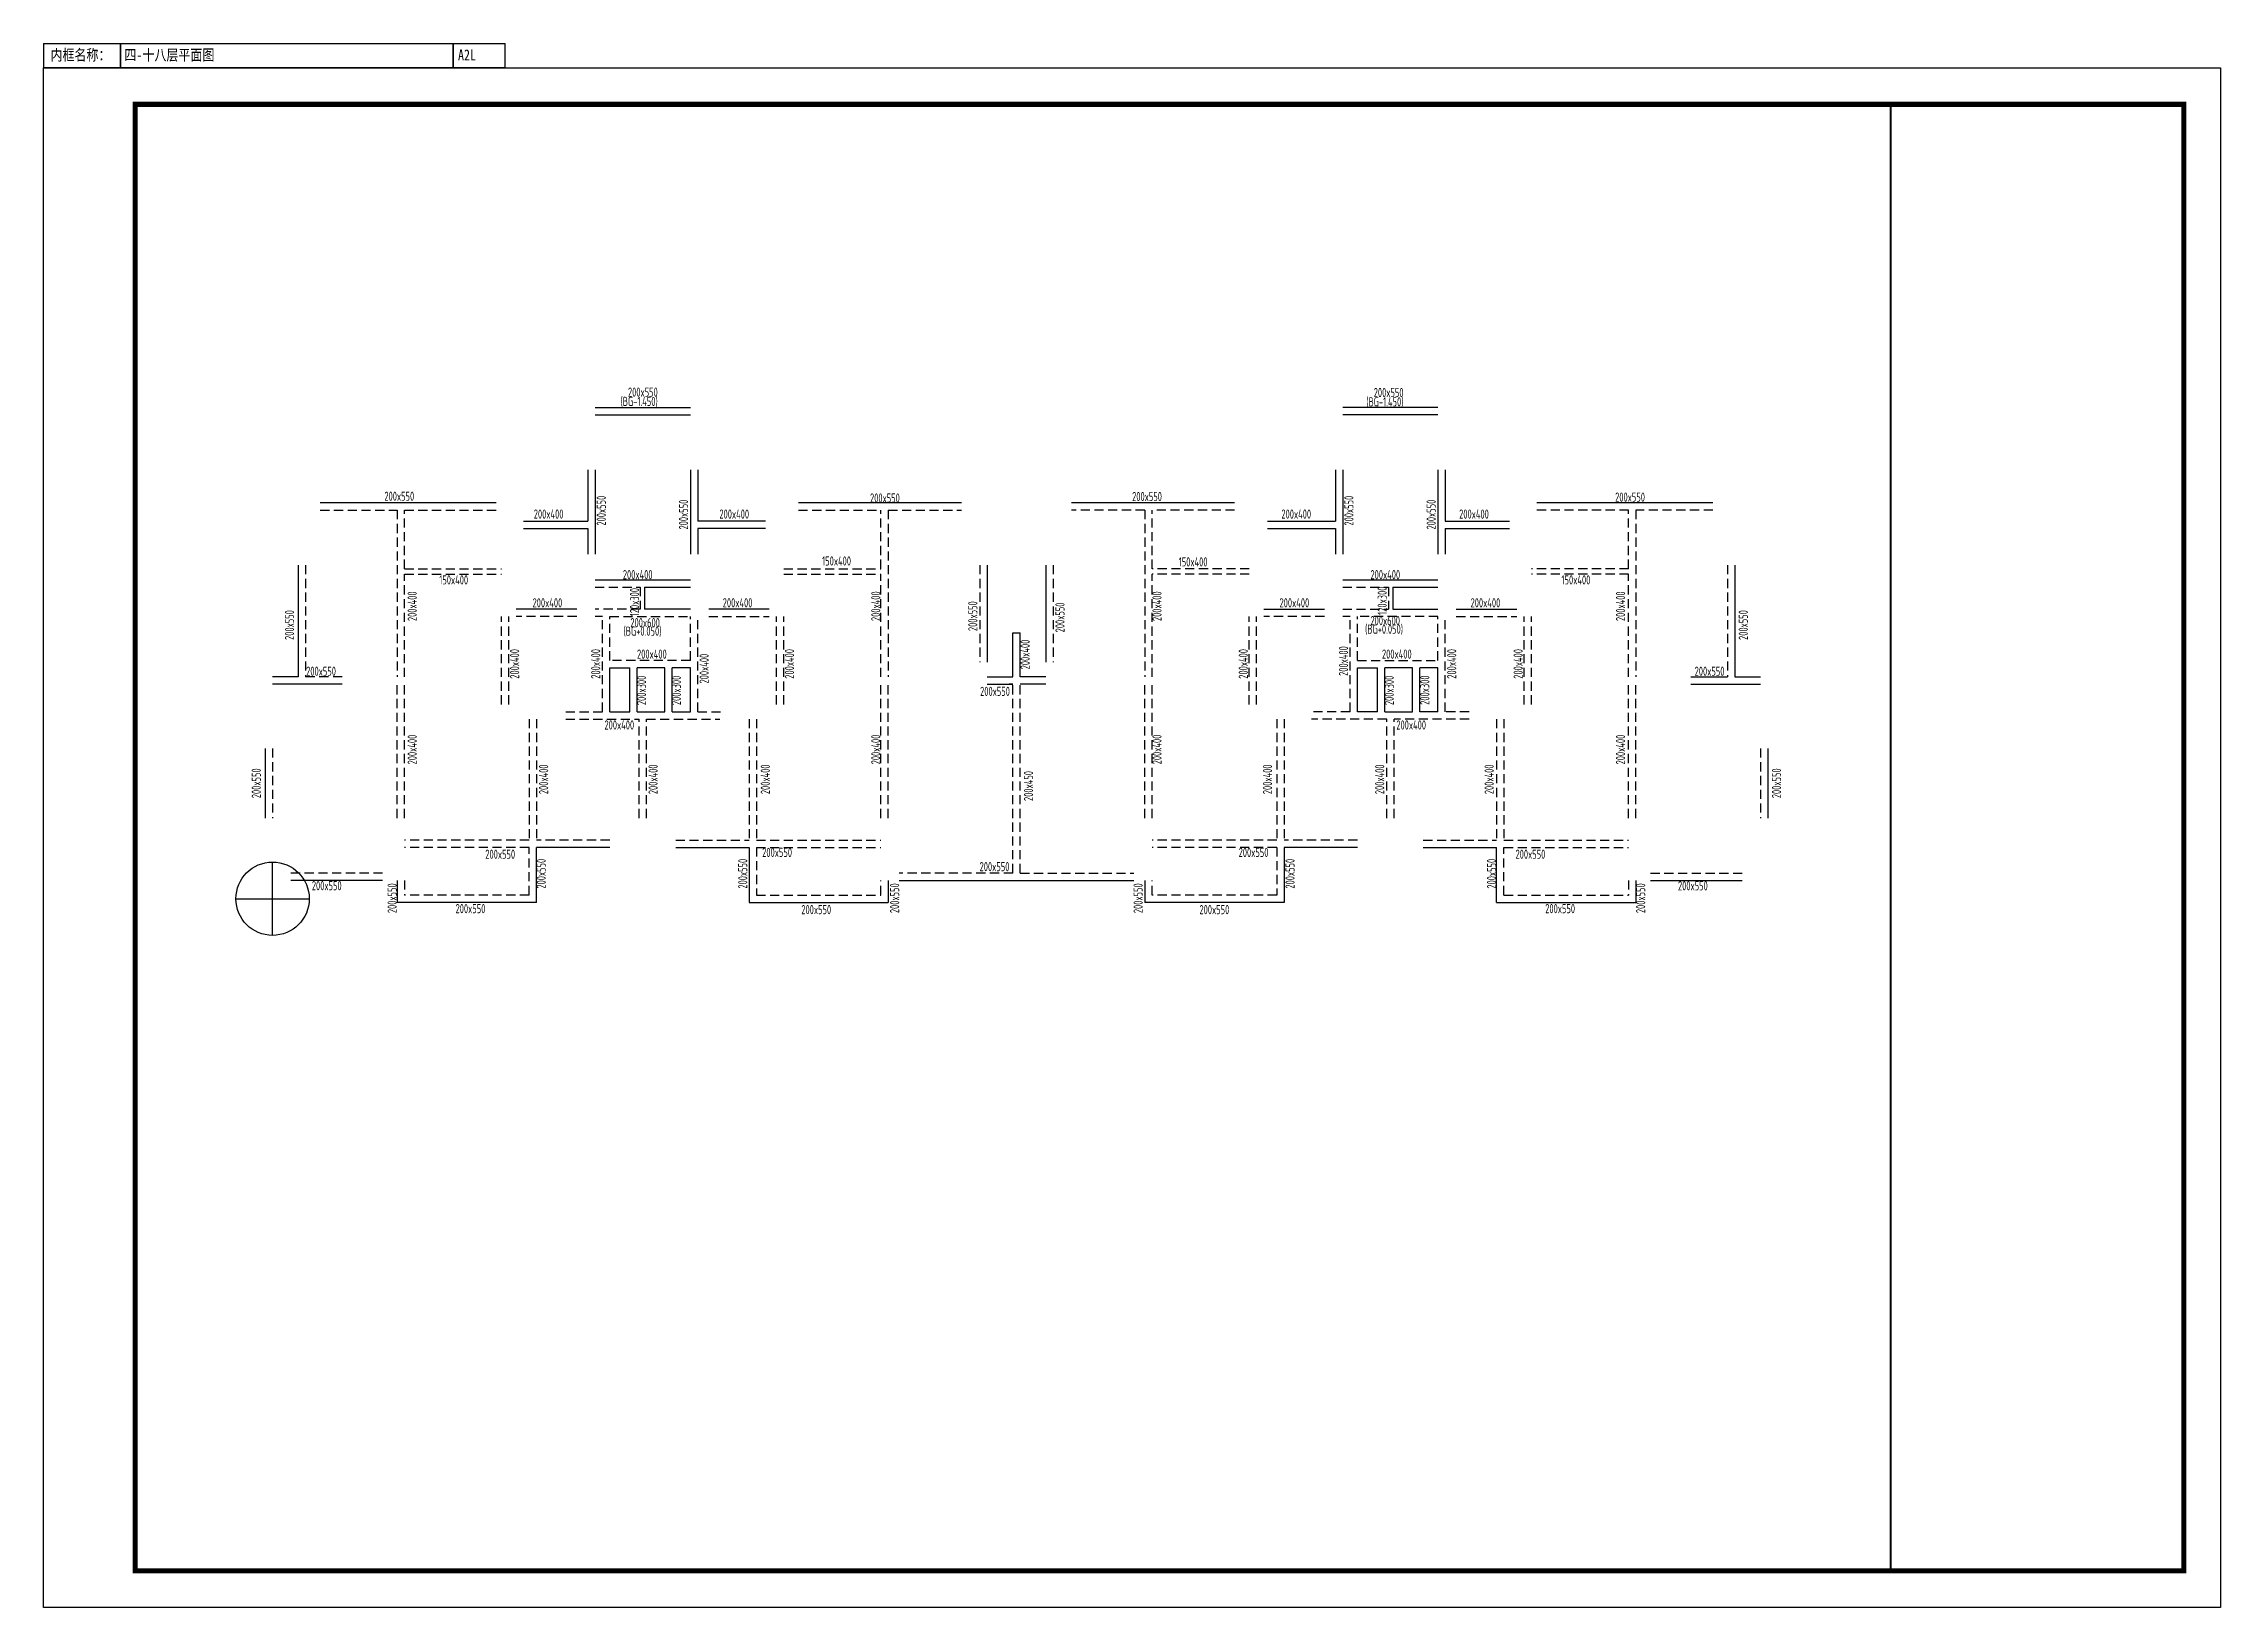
# Model space of a CAD drawing. Extents: x -100030 to 535495, y -23375 to 1879320.
# Drawn here: x 476095 to 535495, y 815793 to 858453 of the extents above; entities that cross this region are included whole.
import ezdxf

# ---------------------------------------------------------------- set-up
doc = ezdxf.new("R2010")
doc.units = 0
doc.header["$LTSCALE"] = 500
doc.linetypes.add('DASHED', pattern=[0.75, 0.5, -0.25])
doc.layers.get('0').update_dxf_attribs({"linetype": 'CONTINUOUS'})
doc.layers.add('S_BEAM', color=4, linetype='DASHED')
doc.layers.add('S_BEAM_TEXT_VERT', color=41, linetype='CONTINUOUS')
doc.layers.add('内框', color=8, linetype='CONTINUOUS', plot=False)
doc.styles.add('TH-STYLE3', font='tssdeng.shx', dxfattribs={"width": 0.7, "bigfont": 'tssdchn.shx'})
doc.styles.add('黑体', font='simhei.ttf')

msp = doc.modelspace()

# ---------------------------------------------------------------- texts
at = {"layer": 'S_BEAM_TEXT_VERT', "style": 'TH-STYLE3', "width": 0.7}
for s, rotation, p in [('(BG-1.450)', 360, (491839, 848566, 2900)), ('200x550', 360, (492042, 848819, 2900)), ('(BG-1.450)', 360, (512188, 848555, 2900)), ('200x550', 360, (512391, 848808, 2900)), ('200x550', 360, (485396, 845980, 2900)), ('200x550', 90, (491439, 845304, 2900)), ('200x550', 90, (493684, 845197, 2900)), ('200x550', 360, (498647, 845931, 2900)), ('200x550', 90, (511839, 845304, 2900)), ('200x550', 90, (514084, 845197, 2900)), ('200x400', 360, (489472, 845493, 2900)), ('200x400', 360, (509872, 845493, 2900)), ('200x400', 360, (514722, 845493, 2900)), ('150x400', 360, (497341, 844213, 2900)), ('150x400', 360, (486894, 843697, 2900)), ('120x300', 90, (492347, 842830, 2900)), ('120x300', 90, (512747, 842869, 2900)), ('200x550', 90, (482931, 842184, 2900)), ('200x400', 360, (489439, 843073, 2900)), ('200x400', 360, (494628, 843073, 2900)), ('200x550', 90, (501576, 842426, 2900)), ('200x550', 90, (503955, 842391, 2900)), ('200x400', 360, (509821, 843073, 2900)), ('200x400', 360, (515034, 843073, 2900)), ('200x550', 90, (522600, 842184, 2900)), ('(BG+0.050)', 360, (491921, 842299, 2900)), ('200x600', 360, (492108, 842531, 2900)), ('(BG+0.050)', 360, (512155, 842354, 2900)), ('200x400', 90, (489075, 841126, 2900)), ('200x400', 90, (491287, 841126, 2900)), ('200x400', 360, (492289, 841672, 2900)), ('200x400', 90, (494245, 840997)), ('200x400', 90, (496574, 841126, 2900)), ('200x400', 90, (503005, 841382, 2900)), ('200x400', 90, (508957, 841126, 2900)), ('200x400', 90, (511690, 841203, 2900)), ('200x400', 90, (514644, 841126, 2900)), ('200x400', 90, (516457, 841126, 2900)), ('200x550', 360, (483261, 841206, 2900)), ('200x300', 90, (492537, 840406, 2900)), ('200x300', 90, (493487, 840406, 2900)), ('200x300', 90, (512940, 840406, 2900)), ('200x300', 90, (513910, 840414, 2900)), ('200x550', 360, (501651, 840657, 2900)), ('200x400', 360, (491401, 839740, 2900)), ('200x400', 90, (489866, 837977, 2900)), ('200x400', 90, (492852, 837977, 2900)), ('200x400', 90, (495915, 837977, 2900)), ('200x400', 90, (509616, 837977, 2900)), ('200x400', 90, (512679, 837977, 2900)), ('200x400', 90, (515666, 837977, 2900)), ('200x550', 90, (482025, 837867, 2900)), ('200x450', 90, (503096, 837791, 2900)), ('200x550', 90, (523507, 837867, 2900)), ('200x550', 360, (488150, 836214, 2900)), ('200x550', 360, (495705, 836264, 2900)), ('200x550', 90, (489799, 835401, 2900)), ('200x550', 90, (495299, 835401, 2900)), ('200x550', 360, (501637, 835875)), ('200x550', 90, (510232, 835401, 2900)), ('200x550', 90, (515732, 835401, 2900)), ('200x550', 360, (483416, 835356, 2900)), ('200x550', 90, (485732, 834732, 2900)), ('200x550', 90, (499444, 834732, 2900)), ('200x550', 90, (506087, 834732, 2900)), ('200x550', 90, (519800, 834732, 2900)), ('200x550', 360, (487338, 834730, 2900)), ('200x550', 360, (496773, 834703, 2900))]:
    msp.add_text(s, height=250, rotation=rotation, dxfattribs=at).set_placement(p)
for s, p in [('200x550', (505799, 845971, 2900)), ('200x550', (518979, 845955, 2900)), ('200x400', (494537, 845493, 2900)), ('200x400', (491902, 843840, 2900)), ('150x400', (507069, 844188, 2900)), ('200x400', (512302, 843840, 2900)), ('150x400', (517515, 843697, 2900)), ('200x600', (512302, 842586, 2900)), ('200x400', (512616, 841674, 2900)), ('200x550', (521148, 841206, 2900)), ('200x400', (513008, 839740, 2900)), ('200x550', (508705, 836264, 2900)), ('200x550', (516260, 836214, 2900)), ('200x550', (520693, 835353, 2900)), ('200x550', (507636, 834703, 2900)), ('200x550', (517071, 834730, 2900))]:
    msp.add_text(s, height=250, dxfattribs=at).set_placement(p)
at = {"layer": 'S_BEAM_TEXT_VERT', "color": 1, "style": 'TH-STYLE3', "width": 0.7}
for p in [(486280, 842698, 2900), (498929, 842699, 2900), (506602, 842699, 2900), (519252, 842698, 2900), (486280, 838789, 2900), (498929, 838791, 2900), (506602, 838791, 2900), (519252, 838789, 2900)]:
    msp.add_text('200x400', height=250, rotation=90, dxfattribs=at).set_placement(p)

# ---------------------------------------------------------------- blocks, each defined once
blk = doc.blocks.new('THAPE_A2L_inner')
at = {"layer": '内框'}
for p, q in [((0, 426.6), (0, 420)), ((0, 426.6), (126, 426.6)), ((21, 420), (21, 426.6)), ((21, 426.6), (21, 420)), ((111.8, 420), (111.79, 426.6)), ((111.79, 426.6), (111.8, 420)), ((126, 420), (126, 426.6)), ((0, 420), (21, 420)), ((12, 420), (0, 420)), ((36, 420), (12, 420)), ((21, 420), (111.8, 420)), ((84, 420), (36, 420)), ((126, 420), (84, 420)), ((111.8, 420), (126, 420))]:
    blk.add_line(p, q, dxfattribs=at)
blk.add_lwpolyline([(0, 0), (0, 420), (594, 420), (594, 0)], close=True, dxfattribs=at)
at = {"layer": '内框', "const_width": 1.4}
blk.add_lwpolyline([(25, 410), (25, 10), (584, 10), (584, 410)], close=True, dxfattribs=at)
at = {"layer": '内框', "const_width": 0.5}
blk.add_lwpolyline([(504, 410), (504, 10)], dxfattribs=at)
at = {"layer": '内框', "style": '黑体', "width": 0.8}
for s, p in [('内框名称：', (1.9, 421.99)), ('A2L', (113.1, 421.99))]:
    blk.add_text(s, height=3, dxfattribs=at).set_placement(p)
blk.add_attdef('内框名称', (22.08, 421.99), '', height=3, dxfattribs=at)
blk = doc.blocks.new('BASEPOINT', base_point=(382345, 835125))
for p, q in [((382345, 834125), (382345, 836125)), ((381345, 835125), (383345, 835125))]:
    blk.add_line(p, q)
blk.add_circle((382345, 835125), 1000)

# ---------------------------------------------------------------- linework, layer by layer
at = {"layer": 'S_BEAM', "linetype": 'ByBlock'}
for p, q in [((491145, 848525), (493745, 848525)), ((491145, 848325), (493745, 848325)), ((514145, 848525), (511545, 848525)), ((514145, 848325), (511545, 848325)), ((490945, 846825), (490945, 845425)), ((491145, 846825), (491145, 844525)), ((493745, 846825), (493745, 844525)), ((493945, 846825), (493945, 845425)), ((511345, 846825), (511345, 845425)), ((511545, 846825), (511545, 844525)), ((514145, 846825), (514145, 844525)), ((514345, 846825), (514345, 845425)), ((488445, 845925), (483645, 845925)), ((501145, 845925), (496695, 845925)), ((508595, 845925), (504145, 845925)), ((521645, 845925), (516845, 845925)), ((489195, 845425), (490945, 845425)), ((495795, 845425), (493945, 845425)), ((509495, 845425), (511345, 845425)), ((514345, 845425), (516095, 845425)), ((489195, 845225), (490945, 845225)), ((490945, 845225), (490945, 844525)), ((495795, 845225), (493945, 845225)), ((493945, 845225), (493945, 844525)), ((509495, 845225), (511345, 845225)), ((511345, 845225), (511345, 844525)), ((514345, 845225), (514345, 844525)), ((514345, 845225), (516095, 845225)), ((483045, 844225), (483045, 841175)), ((501845, 844225), (501845, 841575)), ((503445, 844225), (503445, 841575)), ((522245, 844225), (522245, 841175)), ((491145, 843825), (493745, 843825)), ((492495, 843625), (493745, 843625)), ((492495, 843625), (492495, 843025)), ((511545, 843825), (514145, 843825)), ((512915, 843625), (514145, 843625)), ((512915, 843625), (512915, 843025)), ((490645, 843025), (488995, 843025)), ((493745, 843025), (492495, 843025)), ((495895, 843025), (494245, 843025)), ((509395, 843025), (511045, 843025)), ((512915, 843025), (514145, 843025)), ((514645, 843025), (516295, 843025)), ((491345, 842825), (491145, 842825)), ((502545, 841175), (502545, 842375)), ((502545, 842375), (502745, 842375)), ((502745, 841175), (502745, 842375)), ((483045, 841175), (482345, 841175)), ((491545, 840225), (491545, 841425)), ((491545, 841425), (492095, 841425)), ((492095, 840225), (492095, 841425)), ((493045, 841425), (492295, 841425)), ((492295, 840225), (492295, 841425)), ((493045, 840225), (493045, 841425)), ((493245, 840225), (493245, 841425)), ((493745, 841425), (493245, 841425)), ((493745, 840225), (493745, 841425)), ((501845, 841175), (502545, 841175)), ((503445, 841175), (502745, 841175)), ((511945, 841425), (512495, 841425)), ((511945, 840225), (511945, 841425)), ((512495, 840225), (512495, 841425)), ((512695, 840225), (512695, 841425)), ((513445, 841425), (512695, 841425)), ((513445, 840225), (513445, 841425)), ((513645, 840225), (513645, 841425)), ((514145, 841425), (513645, 841425)), ((514145, 840225), (514145, 841425)), ((521045, 841175), (522045, 841175)), ((522245, 841175), (522945, 841175)), ((484245, 840975), (482345, 840975)), ((501845, 840975), (502545, 840975)), ((502545, 840975), (502445, 840975)), ((503445, 840975), (502745, 840975)), ((521045, 840975), (522945, 840975)), ((491545, 840225), (492095, 840225)), ((492295, 840225), (493045, 840225)), ((493245, 840225), (493745, 840225)), ((512495, 840225), (511945, 840225)), ((512695, 840225), (513445, 840225)), ((514145, 840225), (513645, 840225)), ((482145, 839225), (482145, 837325)), ((523145, 839225), (523145, 837325)), ((489545, 835025), (489545, 836525)), ((491546, 836525), (489545, 836525)), ((493345, 836525), (495345, 836525)), ((495345, 836525), (495345, 835025)), ((509945, 836525), (509945, 835025)), ((511945, 836525), (509945, 836525)), ((513744, 836525), (515745, 836525)), ((515745, 835025), (515745, 836525)), ((485345, 835625), (482845, 835625)), ((485745, 835625), (485745, 835025)), ((499145, 835625), (499145, 835025)), ((499445, 835625), (505845, 835625)), ((506145, 835625), (506145, 835025)), ((519545, 835625), (519545, 835025)), ((519945, 835625), (522445, 835625)), ((489545, 835025), (485745, 835025)), ((495345, 835025), (499145, 835025)), ((509945, 835025), (506145, 835025)), ((515745, 835025), (519545, 835025))]:
    msp.add_line(p, q, dxfattribs=at)
at = {"layer": 'S_BEAM'}
for p, q in [((483645, 845725), (485745, 845725)), ((485745, 845725), (485745, 841175)), ((485945, 845725), (488445, 845725)), ((485945, 844125), (485945, 845725)), ((496695, 845725), (498945, 845725)), ((498945, 844125), (498945, 845725)), ((499145, 845725), (501145, 845725)), ((499145, 845725), (499145, 841175)), ((506145, 845725), (504145, 845725)), ((506145, 845725), (506145, 841175)), ((508595, 845725), (506345, 845725)), ((506345, 844125), (506345, 845725)), ((519345, 845725), (516845, 845725)), ((519345, 844125), (519345, 845725)), ((519545, 845725), (519545, 841175)), ((521645, 845725), (519545, 845725)), ((483245, 844225), (483245, 841175)), ((485945, 844125), (488595, 844125)), ((496295, 844125), (498945, 844125)), ((501645, 844225), (501645, 841575)), ((503645, 844225), (503645, 841575)), ((508995, 844125), (506345, 844125)), ((519345, 844125), (516695, 844125)), ((522045, 844225), (522045, 841175)), ((485945, 843975), (488595, 843975)), ((485945, 841175), (485945, 843975)), ((491145, 843625), (492375, 843625)), ((492375, 843625), (492375, 843025)), ((496295, 843975), (498945, 843975)), ((498945, 841175), (498945, 843975)), ((506345, 841175), (506345, 843975)), ((508995, 843975), (506345, 843975)), ((511545, 843625), (512795, 843625)), ((512795, 843625), (512795, 843025)), ((519345, 843975), (516695, 843975)), ((519345, 841175), (519345, 843975)), ((492375, 843025), (491145, 843025)), ((511545, 843025), (512795, 843025)), ((488595, 840425), (488595, 842825)), ((488795, 840425), (488795, 842825)), ((490645, 842825), (488995, 842825)), ((491345, 840225), (491345, 842825)), ((491545, 841625), (491545, 842825)), ((491545, 842825), (493745, 842825)), ((493745, 841625), (493745, 842825)), ((493945, 840225), (493945, 842825)), ((494245, 842825), (495895, 842825)), ((496095, 840425), (496095, 842825)), ((496295, 840425), (496295, 842825)), ((508995, 840425), (508995, 842825)), ((509195, 840425), (509195, 842825)), ((511045, 842825), (509395, 842825)), ((511745, 842825), (511545, 842825)), ((511745, 840225), (511745, 842825)), ((511945, 841625), (511945, 842825)), ((514145, 842825), (511945, 842825)), ((514145, 841625), (514145, 842825)), ((514345, 840225), (514345, 842825)), ((514645, 842825), (516295, 842825)), ((516495, 840425), (516495, 842825)), ((516695, 840425), (516695, 842825)), ((484245, 841175), (483245, 841175)), ((493745, 841625), (491545, 841625)), ((511945, 841625), (514145, 841625)), ((485745, 837325), (485745, 840975)), ((485945, 837325), (485945, 840975)), ((498945, 837325), (498945, 840975)), ((499145, 837325), (499145, 840975)), ((502545, 835825), (502545, 840975)), ((502745, 835825), (502745, 840975)), ((506145, 837325), (506145, 840975)), ((506345, 837325), (506345, 840975)), ((519345, 837325), (519345, 840975)), ((519545, 837325), (519545, 840975)), ((489345, 840025), (489345, 836725)), ((489545, 840025), (489545, 836725)), ((490345, 840225), (491345, 840225)), ((490345, 840025), (492345, 840025)), ((492345, 837325), (492345, 840025)), ((492545, 840025), (494545, 840025)), ((492545, 837325), (492545, 840025)), ((493945, 840225), (494595, 840225)), ((495345, 840025), (495345, 836725)), ((495545, 840025), (495545, 836725)), ((509745, 840025), (509745, 836725)), ((509945, 840025), (509945, 836725)), ((511745, 840225), (510695, 840225)), ((512745, 840025), (510695, 840025)), ((512745, 837325), (512745, 840025)), ((512945, 837325), (512945, 840025)), ((514995, 840025), (512945, 840025)), ((514995, 840225), (514345, 840225)), ((515745, 840025), (515745, 836725)), ((515945, 840025), (515945, 836725)), ((482345, 839225), (482345, 837325)), ((522945, 839225), (522945, 837325)), ((489345, 836725), (485945, 836725)), ((489345, 836525), (485945, 836525)), ((489345, 835225), (489345, 836525)), ((491546, 836725), (489545, 836725)), ((493345, 836725), (495345, 836725)), ((495545, 836725), (498945, 836725)), ((495545, 836525), (498945, 836525)), ((495545, 836525), (495545, 835225)), ((509745, 836725), (506345, 836725)), ((509745, 836525), (506345, 836525)), ((509745, 836525), (509745, 835225)), ((511945, 836725), (509945, 836725)), ((513744, 836725), (515745, 836725)), ((515945, 836725), (519345, 836725)), ((515945, 836525), (519345, 836525)), ((515945, 835225), (515945, 836525)), ((485345, 835825), (482845, 835825)), ((502545, 835825), (499445, 835825)), ((502745, 835825), (505845, 835825)), ((519945, 835825), (522445, 835825)), ((485945, 835625), (485945, 835225)), ((489345, 835225), (485945, 835225)), ((495545, 835225), (498945, 835225)), ((498945, 835225), (498945, 835625)), ((506345, 835225), (506345, 835625)), ((509745, 835225), (506345, 835225)), ((515945, 835225), (519345, 835225)), ((519345, 835625), (519345, 835225))]:
    msp.add_line(p, q, dxfattribs=at)

# ---------------------------------------------------------------- block references
msp.add_blockref('BASEPOINT', (482345, 835125))
at = {"layer": '内框', "xscale": 100, "yscale": 100, "zscale": 100}
msp.add_blockref('THAPE_A2L_inner', (476095, 815793), dxfattribs=at).add_auto_attribs({'内框名称': '四-十八层平面图'})

msp.set_redraw_order([(e.dxf.handle, doc.entitydb.next_handle()) for e in msp.query("TEXT MTEXT ATTDEF DIMENSION ARC_DIMENSION")])  # texts and dimensions are drawn at this point

doc.saveas('drawing.dxf')
